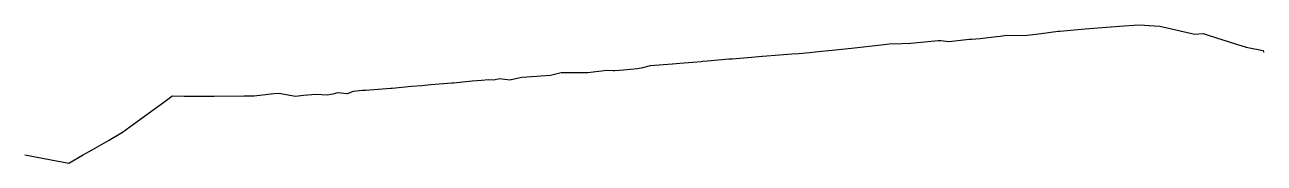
# Model space of a CAD drawing. Header units: inches. Extents: x 345672 to 499152, y 3209888 to 3245213.
# Drawn here: x 346508 to 371650, y 3212021 to 3214826 of the extents above; entities that cross this region are included whole.
import ezdxf

# ---------------------------------------------------------------- set-up
doc = ezdxf.new("R2010")
doc.units = ezdxf.units.IN
doc.header["$MEASUREMENT"] = 0
doc.layers.add('C-ROAD-CNTR-N', color=92, linetype='Continuous')

msp = doc.modelspace()

# ---------------------------------------------------------------- linework, layer by layer
at = {"layer": 'C-ROAD-CNTR-N', "color": 4, "linetype": 'Continuous', "lineweight": -3}
msp.add_lwpolyline([(346508, 3212189), (347400, 3212021), (347679, 3212181), (347874, 3212293), (348205, 3212484), (348489, 3212648), (348715, 3212812), (349206, 3213169), (349300, 3213237), (349489, 3213379), (349505, 3213384), (349743, 3213382), (349892, 3213381), (350350, 3213383), (350957, 3213385), (351162, 3213385), (351561, 3213431), (351662, 3213443), (351999, 3213383), (352162, 3213397), (352409, 3213419), (352659, 3213404), (352714, 3213421), (352760, 3213427), (352764, 3213428), (352859, 3213457), (353043, 3213432), (353056, 3213434), (353173, 3213484), (353354, 3213498), (353421, 3213503), (353932, 3213543), (353959, 3213545), (354352, 3213580), (354564, 3213599), (354742, 3213615), (355169, 3213648), (355202, 3213650), (355585, 3213693), (355773, 3213706), (355918, 3213717), (356022, 3213713), (356141, 3213736), (356353, 3213712), (356375, 3213717), (356589, 3213764), (356886, 3213787), (356976, 3213792), (357173, 3213802), (357386, 3213858), (357841, 3213857), (357932, 3213857), (358316, 3213908), (358444, 3213900), (358475, 3213898), (358650, 3213914), (358940, 3213940), (359047, 3213964), (359202, 3214000), (359638, 3214034), (359648, 3214035), (359798, 3214048), (360059, 3214070), (360228, 3214084), (360253, 3214087), (360357, 3214095), (360793, 3214133), (360858, 3214138), (361249, 3214171), (361463, 3214187), (361474, 3214188), (361819, 3214215), (362068, 3214235), (362211, 3214247), (362425, 3214267), (362673, 3214291), (362810, 3214304), (362888, 3214312), (363276, 3214354), (363880, 3214419), (364045, 3214437), (364302, 3214447), (364485, 3214455), (364551, 3214458), (365037, 3214510), (365089, 3214506), (365256, 3214490), (365673, 3214532), (365693, 3214533), (365715, 3214535), (365885, 3214546), (366222, 3214589), (366297, 3214598), (366426, 3214615), (366781, 3214609), (366902, 3214624), (367128, 3214653), (367470, 3214696), (367504, 3214699), (368020, 3214746), (368109, 3214753), (368542, 3214784), (368546, 3214784), (368714, 3214797), (369100, 3214826), (369220, 3214818), (369319, 3214811), (369533, 3214796), (369916, 3214709), (369948, 3214702), (370240, 3214636), (370414, 3214647), (370510, 3214616), (371089, 3214433), (371287, 3214370), (371318, 3214365), (371630, 3214308), (371639, 3214280), (371646, 3214275), (371650, 3214275)], dxfattribs=at)
msp.add_lwpolyline([(346508, 3212189), (347400, 3212021), (347679, 3212181), (347874, 3212293), (348205, 3212484), (348489, 3212648), (348715, 3212812), (349206, 3213169), (349300, 3213237), (349489, 3213379), (349505, 3213384), (349743, 3213382), (349892, 3213381), (350350, 3213383), (350957, 3213385), (351162, 3213385), (351561, 3213431), (351662, 3213443), (351999, 3213383), (352162, 3213397), (352409, 3213419), (352659, 3213404), (352714, 3213421), (352760, 3213427), (352764, 3213428), (352859, 3213457), (353043, 3213432), (353056, 3213434), (353173, 3213484), (353354, 3213498), (353421, 3213503), (353932, 3213543), (353959, 3213545), (354352, 3213580), (354564, 3213599), (354742, 3213615), (355169, 3213648), (355202, 3213650), (355585, 3213693), (355773, 3213706), (355918, 3213717), (356022, 3213713), (356141, 3213736), (356353, 3213712), (356375, 3213717), (356589, 3213764), (356886, 3213787), (356976, 3213792), (357173, 3213802), (357386, 3213858), (357841, 3213857), (357932, 3213857), (358316, 3213908), (358444, 3213900), (358475, 3213898), (358650, 3213914), (358940, 3213940), (359047, 3213964), (359202, 3214000), (359638, 3214034), (359648, 3214035), (359798, 3214048), (360059, 3214070), (360228, 3214084), (360253, 3214087), (360357, 3214095), (360793, 3214133), (360858, 3214138), (361249, 3214171), (361463, 3214187), (361474, 3214188), (361819, 3214215), (362068, 3214235), (362211, 3214247), (362425, 3214267), (362673, 3214291), (362810, 3214304), (362888, 3214312), (363276, 3214354), (363880, 3214419), (364045, 3214437), (364302, 3214447), (364485, 3214455), (364551, 3214458), (365037, 3214510), (365089, 3214506), (365256, 3214490), (365673, 3214532), (365693, 3214533), (365715, 3214535), (365885, 3214546), (366222, 3214589), (366297, 3214598), (366426, 3214615), (366781, 3214609), (366902, 3214624), (367128, 3214653), (367470, 3214696), (367504, 3214699), (368020, 3214746), (368109, 3214753), (368542, 3214784), (368546, 3214784), (368714, 3214797), (369100, 3214826), (369220, 3214818), (369319, 3214811), (369533, 3214796), (369916, 3214709), (369948, 3214702), (370240, 3214636), (370414, 3214647), (370510, 3214616), (371089, 3214433), (371287, 3214370), (371318, 3214365), (371630, 3214308), (371639, 3214280), (371646, 3214275), (371650, 3214275)], dxfattribs=at)

doc.saveas('drawing.dxf')
